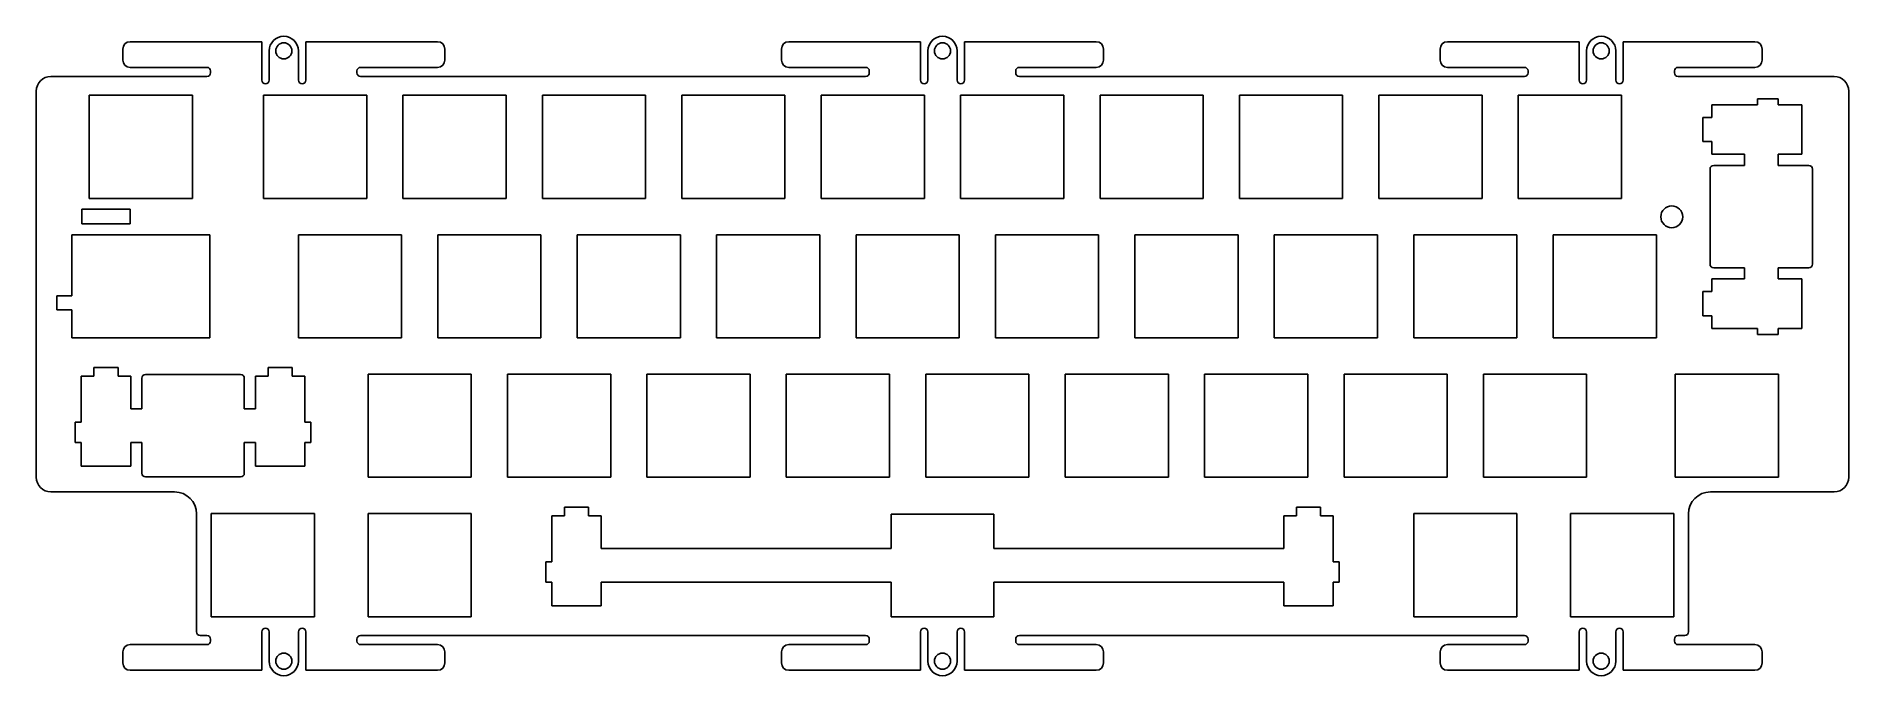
# Model space of a CAD drawing. Header units: millimetres. Extents: x -125 to 123, y 139 to 227.
import ezdxf

# ---------------------------------------------------------------- set-up
doc = ezdxf.new("R2010")
doc.units = ezdxf.units.MM
for name, color, linetype in [('Shape10719', 7, 'CONTINUOUS'), ('Shape12752', 7, 'CONTINUOUS'), ('Shape5613', 7, 'CONTINUOUS'), ('Shape5614', 7, 'CONTINUOUS'), ('Shape5615', 7, 'CONTINUOUS'), ('Shape5616', 7, 'CONTINUOUS'), ('Shape5617', 7, 'CONTINUOUS'), ('Shape5618', 7, 'CONTINUOUS'), ('Shape5619', 7, 'CONTINUOUS'), ('Shape5620', 7, 'CONTINUOUS'), ('Shape5621', 7, 'CONTINUOUS'), ('Shape5622', 7, 'CONTINUOUS'), ('Shape5623', 7, 'CONTINUOUS'), ('Shape5624', 7, 'CONTINUOUS'), ('Shape5625', 7, 'CONTINUOUS'), ('Shape5626', 7, 'CONTINUOUS'), ('Shape5627', 7, 'CONTINUOUS'), ('Shape5628', 7, 'CONTINUOUS'), ('Shape5629', 7, 'CONTINUOUS'), ('Shape5630', 7, 'CONTINUOUS'), ('Shape5631', 7, 'CONTINUOUS'), ('Shape5632', 7, 'CONTINUOUS'), ('Shape5633', 7, 'CONTINUOUS'), ('Shape5634', 7, 'CONTINUOUS'), ('Shape5635', 7, 'CONTINUOUS'), ('Shape5636', 7, 'CONTINUOUS'), ('Shape5637', 7, 'CONTINUOUS'), ('Shape5638', 7, 'CONTINUOUS'), ('Shape5639', 7, 'CONTINUOUS'), ('Shape5640', 7, 'CONTINUOUS'), ('Shape5641', 7, 'CONTINUOUS'), ('Shape5642', 7, 'CONTINUOUS'), ('Shape5643', 7, 'CONTINUOUS'), ('Shape5644', 7, 'CONTINUOUS'), ('Shape5645', 7, 'CONTINUOUS'), ('Shape5646', 7, 'CONTINUOUS'), ('Shape5647', 7, 'CONTINUOUS'), ('Shape5648', 7, 'CONTINUOUS'), ('Shape5649', 7, 'CONTINUOUS'), ('Shape5650', 7, 'CONTINUOUS'), ('Shape5651', 7, 'CONTINUOUS'), ('Shape5652', 7, 'CONTINUOUS'), ('Shape5653', 7, 'CONTINUOUS'), ('Shape5654', 7, 'CONTINUOUS'), ('Shape5655', 7, 'CONTINUOUS'), ('Shape5656', 7, 'CONTINUOUS'), ('Shape5657', 7, 'CONTINUOUS'), ('Shape5658', 7, 'CONTINUOUS'), ('Shape5659', 7, 'CONTINUOUS'), ('Shape5660', 7, 'CONTINUOUS'), ('Shape5661', 7, 'CONTINUOUS'), ('Shape5662', 7, 'CONTINUOUS'), ('Shape5663', 7, 'CONTINUOUS'), ('Shape5664', 7, 'CONTINUOUS'), ('Shape5665', 7, 'CONTINUOUS'), ('Shape5666', 7, 'CONTINUOUS'), ('Shape5667', 7, 'CONTINUOUS'), ('Shape5668', 7, 'CONTINUOUS'), ('Shape5669', 7, 'CONTINUOUS'), ('Shape5670', 7, 'CONTINUOUS'), ('Shape5671', 7, 'CONTINUOUS'), ('Shape5672', 7, 'CONTINUOUS'), ('Shape5673', 7, 'CONTINUOUS'), ('Shape5674', 7, 'CONTINUOUS'), ('Shape5675', 7, 'CONTINUOUS'), ('Shape5676', 7, 'CONTINUOUS'), ('Shape5677', 7, 'CONTINUOUS'), ('Shape5678', 7, 'CONTINUOUS'), ('Shape5679', 7, 'CONTINUOUS'), ('Shape5680', 7, 'CONTINUOUS'), ('Shape5681', 7, 'CONTINUOUS'), ('Shape5682', 7, 'CONTINUOUS'), ('Shape5683', 7, 'CONTINUOUS'), ('Shape5684', 7, 'CONTINUOUS'), ('Shape5685', 7, 'CONTINUOUS'), ('Shape5686', 7, 'CONTINUOUS'), ('Shape5687', 7, 'CONTINUOUS'), ('Shape5688', 7, 'CONTINUOUS'), ('Shape5689', 7, 'CONTINUOUS'), ('Shape5690', 7, 'CONTINUOUS'), ('Shape5691', 7, 'CONTINUOUS'), ('Shape5692', 7, 'CONTINUOUS'), ('Shape5693', 7, 'CONTINUOUS'), ('Shape5694', 7, 'CONTINUOUS'), ('Shape5695', 7, 'CONTINUOUS'), ('Shape5696', 7, 'CONTINUOUS'), ('Shape5697', 7, 'CONTINUOUS'), ('Shape5698', 7, 'CONTINUOUS'), ('Shape5699', 7, 'CONTINUOUS'), ('Shape5700', 7, 'CONTINUOUS'), ('Shape5701', 7, 'CONTINUOUS'), ('Shape5702', 7, 'CONTINUOUS'), ('Shape5703', 7, 'CONTINUOUS'), ('Shape5704', 7, 'CONTINUOUS'), ('Shape5705', 7, 'CONTINUOUS'), ('Shape5706', 7, 'CONTINUOUS'), ('Shape5707', 7, 'CONTINUOUS'), ('Shape5708', 7, 'CONTINUOUS'), ('Shape5709', 7, 'CONTINUOUS'), ('Shape5710', 7, 'CONTINUOUS'), ('Shape5711', 7, 'CONTINUOUS'), ('Shape5712', 7, 'CONTINUOUS'), ('Shape5713', 7, 'CONTINUOUS'), ('Shape5714', 7, 'CONTINUOUS'), ('Shape5715', 7, 'CONTINUOUS'), ('Shape5716', 7, 'CONTINUOUS'), ('Shape5717', 7, 'CONTINUOUS'), ('Shape5718', 7, 'CONTINUOUS'), ('Shape5719', 7, 'CONTINUOUS'), ('Shape5720', 7, 'CONTINUOUS'), ('Shape5721', 7, 'CONTINUOUS'), ('Shape5722', 7, 'CONTINUOUS'), ('Shape5723', 7, 'CONTINUOUS'), ('Shape5724', 7, 'CONTINUOUS'), ('Shape5725', 7, 'CONTINUOUS'), ('Shape5726', 7, 'CONTINUOUS'), ('Shape5727', 7, 'CONTINUOUS'), ('Shape5728', 7, 'CONTINUOUS'), ('Shape5729', 7, 'CONTINUOUS'), ('Shape5730', 7, 'CONTINUOUS'), ('Shape5731', 7, 'CONTINUOUS'), ('Shape5732', 7, 'CONTINUOUS'), ('Shape5733', 7, 'CONTINUOUS'), ('Shape5734', 7, 'CONTINUOUS'), ('Shape5735', 7, 'CONTINUOUS'), ('Shape5736', 7, 'CONTINUOUS'), ('Shape5737', 7, 'CONTINUOUS'), ('Shape5738', 7, 'CONTINUOUS'), ('Shape5739', 7, 'CONTINUOUS'), ('Shape5740', 7, 'CONTINUOUS'), ('Shape5741', 7, 'CONTINUOUS'), ('Shape5742', 7, 'CONTINUOUS'), ('Shape5743', 7, 'CONTINUOUS'), ('Shape5744', 7, 'CONTINUOUS'), ('Shape5745', 7, 'CONTINUOUS'), ('Shape5746', 7, 'CONTINUOUS'), ('Shape5747', 7, 'CONTINUOUS'), ('Shape5748', 7, 'CONTINUOUS'), ('Shape5749', 7, 'CONTINUOUS'), ('Shape5750', 7, 'CONTINUOUS'), ('Shape5751', 7, 'CONTINUOUS'), ('Shape5752', 7, 'CONTINUOUS'), ('Shape5753', 7, 'CONTINUOUS'), ('Shape5754', 7, 'CONTINUOUS'), ('Shape5755', 7, 'CONTINUOUS'), ('Shape5756', 7, 'CONTINUOUS'), ('Shape5757', 7, 'CONTINUOUS'), ('Shape5758', 7, 'CONTINUOUS'), ('Shape5759', 7, 'CONTINUOUS'), ('Shape5760', 7, 'CONTINUOUS'), ('Shape5761', 7, 'CONTINUOUS'), ('Shape5762', 7, 'CONTINUOUS'), ('Shape5763', 7, 'CONTINUOUS'), ('Shape5764', 7, 'CONTINUOUS'), ('Shape5765', 7, 'CONTINUOUS'), ('Shape5766', 7, 'CONTINUOUS'), ('Shape5767', 7, 'CONTINUOUS'), ('Shape5768', 7, 'CONTINUOUS'), ('Shape5769', 7, 'CONTINUOUS'), ('Shape5770', 7, 'CONTINUOUS'), ('Shape5771', 7, 'CONTINUOUS'), ('Shape5772', 7, 'CONTINUOUS'), ('Shape5773', 7, 'CONTINUOUS'), ('Shape5774', 7, 'CONTINUOUS'), ('Shape5775', 7, 'CONTINUOUS'), ('Shape5776', 7, 'CONTINUOUS'), ('Shape5777', 7, 'CONTINUOUS'), ('Shape5778', 7, 'CONTINUOUS'), ('Shape5779', 7, 'CONTINUOUS'), ('Shape5780', 7, 'CONTINUOUS'), ('Shape5781', 7, 'CONTINUOUS'), ('Shape5782', 7, 'CONTINUOUS'), ('Shape5783', 7, 'CONTINUOUS'), ('Shape5784', 7, 'CONTINUOUS'), ('Shape5785', 7, 'CONTINUOUS'), ('Shape5786', 7, 'CONTINUOUS'), ('Shape5787', 7, 'CONTINUOUS'), ('Shape5788', 7, 'CONTINUOUS'), ('Shape5789', 7, 'CONTINUOUS'), ('Shape5790', 7, 'CONTINUOUS'), ('Shape6033', 7, 'CONTINUOUS'), ('Shape6034', 7, 'CONTINUOUS'), ('Shape6035', 7, 'CONTINUOUS'), ('Shape6036', 7, 'CONTINUOUS'), ('Shape6037', 7, 'CONTINUOUS'), ('Shape6038', 7, 'CONTINUOUS'), ('Shape6039', 7, 'CONTINUOUS'), ('Shape6040', 7, 'CONTINUOUS'), ('Shape6041', 7, 'CONTINUOUS'), ('Shape6042', 7, 'CONTINUOUS'), ('Shape6043', 7, 'CONTINUOUS'), ('Shape6044', 7, 'CONTINUOUS'), ('Shape6045', 7, 'CONTINUOUS'), ('Shape6046', 7, 'CONTINUOUS'), ('Shape6047', 7, 'CONTINUOUS'), ('Shape6048', 7, 'CONTINUOUS'), ('Shape6049', 7, 'CONTINUOUS'), ('Shape6050', 7, 'CONTINUOUS'), ('Shape6051', 7, 'CONTINUOUS'), ('Shape6052', 7, 'CONTINUOUS'), ('Shape6053', 7, 'CONTINUOUS'), ('Shape6054', 7, 'CONTINUOUS'), ('Shape6055', 7, 'CONTINUOUS'), ('Shape6056', 7, 'CONTINUOUS'), ('Shape6057', 7, 'CONTINUOUS'), ('Shape6058', 7, 'CONTINUOUS'), ('Shape6059', 7, 'CONTINUOUS'), ('Shape6060', 7, 'CONTINUOUS'), ('Shape6061', 7, 'CONTINUOUS'), ('Shape6062', 7, 'CONTINUOUS'), ('Shape6063', 7, 'CONTINUOUS'), ('Shape6064', 7, 'CONTINUOUS'), ('Shape6065', 7, 'CONTINUOUS'), ('Shape6066', 7, 'CONTINUOUS'), ('Shape6067', 7, 'CONTINUOUS'), ('Shape6068', 7, 'CONTINUOUS'), ('Shape6069', 7, 'CONTINUOUS'), ('Shape6070', 7, 'CONTINUOUS'), ('Shape6071', 7, 'CONTINUOUS'), ('Shape6072', 7, 'CONTINUOUS'), ('Shape6073', 7, 'CONTINUOUS'), ('Shape6074', 7, 'CONTINUOUS'), ('Shape6075', 7, 'CONTINUOUS'), ('Shape6076', 7, 'CONTINUOUS'), ('Shape6077', 7, 'CONTINUOUS'), ('Shape6078', 7, 'CONTINUOUS'), ('Shape6079', 7, 'CONTINUOUS'), ('Shape6080', 7, 'CONTINUOUS'), ('Shape6081', 7, 'CONTINUOUS'), ('Shape6082', 7, 'CONTINUOUS'), ('Shape6083', 7, 'CONTINUOUS'), ('Shape6084', 7, 'CONTINUOUS'), ('Shape6085', 7, 'CONTINUOUS'), ('Shape6086', 7, 'CONTINUOUS'), ('Shape6087', 7, 'CONTINUOUS'), ('Shape6088', 7, 'CONTINUOUS'), ('Shape6089', 7, 'CONTINUOUS'), ('Shape6090', 7, 'CONTINUOUS'), ('Shape6091', 7, 'CONTINUOUS'), ('Shape6092', 7, 'CONTINUOUS'), ('Shape6093', 7, 'CONTINUOUS'), ('Shape6094', 7, 'CONTINUOUS'), ('Shape6095', 7, 'CONTINUOUS'), ('Shape6096', 7, 'CONTINUOUS'), ('Shape6097', 7, 'CONTINUOUS'), ('Shape6098', 7, 'CONTINUOUS'), ('Shape6099', 7, 'CONTINUOUS'), ('Shape6100', 7, 'CONTINUOUS'), ('Shape6101', 7, 'CONTINUOUS'), ('Shape6102', 7, 'CONTINUOUS'), ('Shape6103', 7, 'CONTINUOUS'), ('Shape6104', 7, 'CONTINUOUS'), ('Shape6105', 7, 'CONTINUOUS'), ('Shape6106', 7, 'CONTINUOUS'), ('Shape6107', 7, 'CONTINUOUS'), ('Shape6108', 7, 'CONTINUOUS'), ('Shape6109', 7, 'CONTINUOUS'), ('Shape6110', 7, 'CONTINUOUS'), ('Shape6111', 7, 'CONTINUOUS'), ('Shape6112', 7, 'CONTINUOUS'), ('Shape6113', 7, 'CONTINUOUS'), ('Shape6114', 7, 'CONTINUOUS'), ('Shape6115', 7, 'CONTINUOUS'), ('Shape6116', 7, 'CONTINUOUS'), ('Shape6117', 7, 'CONTINUOUS'), ('Shape6118', 7, 'CONTINUOUS'), ('Shape6119', 7, 'CONTINUOUS'), ('Shape6120', 7, 'CONTINUOUS'), ('Shape6121', 7, 'CONTINUOUS'), ('Shape6122', 7, 'CONTINUOUS'), ('Shape6123', 7, 'CONTINUOUS'), ('Shape6124', 7, 'CONTINUOUS'), ('Shape6125', 7, 'CONTINUOUS'), ('Shape6126', 7, 'CONTINUOUS'), ('Shape6127', 7, 'CONTINUOUS'), ('Shape6128', 7, 'CONTINUOUS'), ('Shape6129', 7, 'CONTINUOUS'), ('Shape6130', 7, 'CONTINUOUS'), ('Shape6131', 7, 'CONTINUOUS'), ('Shape6132', 7, 'CONTINUOUS'), ('Shape6133', 7, 'CONTINUOUS'), ('Shape6134', 7, 'CONTINUOUS'), ('Shape6135', 7, 'CONTINUOUS'), ('Shape6136', 7, 'CONTINUOUS'), ('Shape6137', 7, 'CONTINUOUS'), ('Shape6138', 7, 'CONTINUOUS'), ('Shape6139', 7, 'CONTINUOUS'), ('Shape6140', 7, 'CONTINUOUS'), ('Shape6141', 7, 'CONTINUOUS'), ('Shape6142', 7, 'CONTINUOUS'), ('Shape6143', 7, 'CONTINUOUS'), ('Shape6144', 7, 'CONTINUOUS'), ('Shape6145', 7, 'CONTINUOUS'), ('Shape6146', 7, 'CONTINUOUS'), ('Shape6147', 7, 'CONTINUOUS'), ('Shape6148', 7, 'CONTINUOUS'), ('Shape6149', 7, 'CONTINUOUS'), ('Shape6150', 7, 'CONTINUOUS'), ('Shape6151', 7, 'CONTINUOUS'), ('Shape6152', 7, 'CONTINUOUS'), ('Shape6153', 7, 'CONTINUOUS'), ('Shape6154', 7, 'CONTINUOUS'), ('Shape6155', 7, 'CONTINUOUS'), ('Shape6156', 7, 'CONTINUOUS'), ('Shape6157', 7, 'CONTINUOUS'), ('Shape6158', 7, 'CONTINUOUS'), ('Shape6159', 7, 'CONTINUOUS'), ('Shape6160', 7, 'CONTINUOUS'), ('Shape6161', 7, 'CONTINUOUS'), ('Shape6162', 7, 'CONTINUOUS'), ('Shape6163', 7, 'CONTINUOUS'), ('Shape6164', 7, 'CONTINUOUS'), ('Shape6165', 7, 'CONTINUOUS'), ('Shape6166', 7, 'CONTINUOUS'), ('Shape6167', 7, 'CONTINUOUS'), ('Shape6168', 7, 'CONTINUOUS'), ('Shape6169', 7, 'CONTINUOUS'), ('Shape6170', 7, 'CONTINUOUS'), ('Shape6171', 7, 'CONTINUOUS'), ('Shape6172', 7, 'CONTINUOUS'), ('Shape6173', 7, 'CONTINUOUS'), ('Shape6174', 7, 'CONTINUOUS'), ('Shape6175', 7, 'CONTINUOUS'), ('Shape6176', 7, 'CONTINUOUS'), ('Shape6177', 7, 'CONTINUOUS'), ('Shape6178', 7, 'CONTINUOUS'), ('Shape6179', 7, 'CONTINUOUS'), ('Shape6180', 7, 'CONTINUOUS'), ('Shape6181', 7, 'CONTINUOUS'), ('Shape6182', 7, 'CONTINUOUS'), ('Shape6183', 7, 'CONTINUOUS'), ('Shape6184', 7, 'CONTINUOUS'), ('Shape6185', 7, 'CONTINUOUS'), ('Shape6186', 7, 'CONTINUOUS'), ('Shape6187', 7, 'CONTINUOUS'), ('Shape6188', 7, 'CONTINUOUS'), ('Shape6189', 7, 'CONTINUOUS'), ('Shape6190', 7, 'CONTINUOUS'), ('Shape6191', 7, 'CONTINUOUS'), ('Shape6192', 7, 'CONTINUOUS'), ('Shape6193', 7, 'CONTINUOUS'), ('Shape6194', 7, 'CONTINUOUS'), ('Shape6195', 7, 'CONTINUOUS'), ('Shape6196', 7, 'CONTINUOUS'), ('Shape6197', 7, 'CONTINUOUS'), ('Shape6198', 7, 'CONTINUOUS'), ('Shape6199', 7, 'CONTINUOUS'), ('Shape6200', 7, 'CONTINUOUS'), ('Shape6201', 7, 'CONTINUOUS'), ('Shape6202', 7, 'CONTINUOUS'), ('Shape6203', 7, 'CONTINUOUS'), ('Shape6204', 7, 'CONTINUOUS'), ('Shape6205', 7, 'CONTINUOUS'), ('Shape6206', 7, 'CONTINUOUS'), ('Shape6207', 7, 'CONTINUOUS'), ('Shape6208', 7, 'CONTINUOUS'), ('Shape6209', 7, 'CONTINUOUS'), ('Shape6210', 7, 'CONTINUOUS'), ('Shape6211', 7, 'CONTINUOUS'), ('Shape6212', 7, 'CONTINUOUS'), ('Shape6213', 7, 'CONTINUOUS'), ('Shape6214', 7, 'CONTINUOUS'), ('Shape6215', 7, 'CONTINUOUS'), ('Shape6216', 7, 'CONTINUOUS'), ('Shape6217', 7, 'CONTINUOUS'), ('Shape6218', 7, 'CONTINUOUS'), ('Shape6219', 7, 'CONTINUOUS'), ('Shape6220', 7, 'CONTINUOUS'), ('Shape6221', 7, 'CONTINUOUS'), ('Shape6222', 7, 'CONTINUOUS'), ('Shape6223', 7, 'CONTINUOUS'), ('Shape6224', 7, 'CONTINUOUS'), ('Shape6225', 7, 'CONTINUOUS'), ('Shape6226', 7, 'CONTINUOUS'), ('Shape6227', 7, 'CONTINUOUS'), ('Shape6228', 7, 'CONTINUOUS'), ('Shape6229', 7, 'CONTINUOUS'), ('Shape6230', 7, 'CONTINUOUS'), ('Shape6231', 7, 'CONTINUOUS'), ('Shape6232', 7, 'CONTINUOUS'), ('Shape6233', 7, 'CONTINUOUS'), ('Shape6234', 7, 'CONTINUOUS'), ('Shape6235', 7, 'CONTINUOUS'), ('Shape6236', 7, 'CONTINUOUS'), ('Shape6237', 7, 'CONTINUOUS'), ('Shape6238', 7, 'CONTINUOUS'), ('Shape6239', 7, 'CONTINUOUS'), ('Shape6240', 7, 'CONTINUOUS'), ('Shape6241', 7, 'CONTINUOUS'), ('Shape6242', 7, 'CONTINUOUS'), ('Shape6243', 7, 'CONTINUOUS'), ('Shape6244', 7, 'CONTINUOUS'), ('Shape6245', 7, 'CONTINUOUS'), ('Shape6246', 7, 'CONTINUOUS'), ('Shape6247', 7, 'CONTINUOUS'), ('Shape6248', 7, 'CONTINUOUS'), ('Shape6249', 7, 'CONTINUOUS'), ('Shape6250', 7, 'CONTINUOUS'), ('Shape6251', 7, 'CONTINUOUS'), ('Shape6252', 7, 'CONTINUOUS'), ('Shape6253', 7, 'CONTINUOUS'), ('Shape6254', 7, 'CONTINUOUS'), ('Shape6255', 7, 'CONTINUOUS'), ('Shape6256', 7, 'CONTINUOUS'), ('Shape6257', 7, 'CONTINUOUS'), ('Shape6258', 7, 'CONTINUOUS'), ('Shape6259', 7, 'CONTINUOUS'), ('Shape6260', 7, 'CONTINUOUS'), ('Shape6261', 7, 'CONTINUOUS'), ('Shape6262', 7, 'CONTINUOUS'), ('Shape6263', 7, 'CONTINUOUS'), ('Shape6264', 7, 'CONTINUOUS'), ('Shape6265', 7, 'CONTINUOUS'), ('Shape6266', 7, 'CONTINUOUS'), ('Shape6267', 7, 'CONTINUOUS'), ('Shape6268', 7, 'CONTINUOUS'), ('Shape6269', 7, 'CONTINUOUS'), ('Shape6270', 7, 'CONTINUOUS'), ('Shape6271', 7, 'CONTINUOUS'), ('Shape6272', 7, 'CONTINUOUS'), ('Shape6273', 7, 'CONTINUOUS'), ('Shape6274', 7, 'CONTINUOUS'), ('Shape6275', 7, 'CONTINUOUS'), ('Shape6276', 7, 'CONTINUOUS'), ('Shape6277', 7, 'CONTINUOUS'), ('Shape6278', 7, 'CONTINUOUS'), ('Shape6279', 7, 'CONTINUOUS'), ('Shape6280', 7, 'CONTINUOUS'), ('Shape6281', 7, 'CONTINUOUS'), ('Shape6282', 7, 'CONTINUOUS'), ('Shape6283', 7, 'CONTINUOUS'), ('Shape6284', 7, 'CONTINUOUS'), ('Shape6285', 7, 'CONTINUOUS'), ('Shape6286', 7, 'CONTINUOUS'), ('Shape6287', 7, 'CONTINUOUS'), ('Shape6288', 7, 'CONTINUOUS')]:
    doc.layers.add(name, color=color, linetype=linetype)

msp = doc.modelspace()

# ---------------------------------------------------------------- linework, layer by layer
at = {"layer": 'Shape10719'}
msp.add_line((110.378, 218.143), (113.178, 218.143), dxfattribs=at)
at = {"layer": 'Shape12752'}
msp.add_circle((98.6534, 202.017), 1.5, dxfattribs=at)
at = {"layer": 'Shape5613'}
msp.add_circle((89.009, 224.692), 1.1, dxfattribs=at)
at = {"layer": 'Shape5614'}
msp.add_circle((-0.99101, 224.692), 1.1, dxfattribs=at)
at = {"layer": 'Shape5615'}
msp.add_circle((-90.991, 224.692), 1.1, dxfattribs=at)
at = {"layer": 'Shape5616'}
msp.add_circle((89.009, 141.294), 1.1, dxfattribs=at)
at = {"layer": 'Shape5617'}
msp.add_circle((-0.99101, 141.294), 1.1, dxfattribs=at)
at = {"layer": 'Shape5618'}
msp.add_circle((-90.991, 141.294), 1.1, dxfattribs=at)
at = {"layer": 'Shape5619'}
msp.add_line((100.428, 144.793), (99.509, 144.793), dxfattribs=at)
at = {"layer": 'Shape5620'}
msp.add_arc((99.509, 144.293), 0.5, 90, 180, dxfattribs=at)
at = {"layer": 'Shape5621'}
msp.add_line((99.009, 144.293), (99.009, 144.044), dxfattribs=at)
at = {"layer": 'Shape5622'}
msp.add_arc((99.509, 144.044), 0.5, 180, -90, dxfattribs=at)
at = {"layer": 'Shape5623'}
msp.add_line((99.509, 143.544), (110.009, 143.544), dxfattribs=at)
at = {"layer": 'Shape5624'}
msp.add_arc((110.009, 142.544), 1, 0, 90, dxfattribs=at)
at = {"layer": 'Shape5625'}
msp.add_line((111.009, 142.544), (111.009, 141.044), dxfattribs=at)
at = {"layer": 'Shape5626'}
msp.add_arc((110.009, 141.044), 1, -90, 0, dxfattribs=at)
at = {"layer": 'Shape5627'}
msp.add_line((110.009, 140.044), (92.009, 140.044), dxfattribs=at)
at = {"layer": 'Shape5628'}
msp.add_line((92.009, 140.044), (92.009, 145.294), dxfattribs=at)
at = {"layer": 'Shape5629'}
msp.add_arc((91.509, 145.294), 0.5, 0, 180, dxfattribs=at)
at = {"layer": 'Shape5630'}
msp.add_line((91.009, 145.294), (91.009, 141.294), dxfattribs=at)
at = {"layer": 'Shape5631'}
msp.add_arc((89.009, 141.294), 2, 180, 0, dxfattribs=at)
at = {"layer": 'Shape5632'}
msp.add_line((87.009, 141.294), (87.009, 145.294), dxfattribs=at)
at = {"layer": 'Shape5633'}
msp.add_arc((86.509, 145.294), 0.5, 0, 180, dxfattribs=at)
at = {"layer": 'Shape5634'}
msp.add_line((86.009, 145.294), (86.009, 140.044), dxfattribs=at)
at = {"layer": 'Shape5635'}
msp.add_line((86.009, 140.044), (68.009, 140.044), dxfattribs=at)
at = {"layer": 'Shape5636'}
msp.add_arc((68.009, 141.044), 1, 180, -90, dxfattribs=at)
at = {"layer": 'Shape5637'}
msp.add_line((67.009, 141.044), (67.009, 142.544), dxfattribs=at)
at = {"layer": 'Shape5638'}
msp.add_arc((68.009, 142.544), 1, 90, 180, dxfattribs=at)
at = {"layer": 'Shape5639'}
msp.add_line((68.009, 143.544), (78.509, 143.544), dxfattribs=at)
at = {"layer": 'Shape5640'}
msp.add_arc((78.509, 144.044), 0.5, -90, 0, dxfattribs=at)
at = {"layer": 'Shape5641'}
msp.add_line((79.009, 144.044), (79.009, 144.293), dxfattribs=at)
at = {"layer": 'Shape5642'}
msp.add_arc((78.509, 144.293), 0.5, 0, 90, dxfattribs=at)
at = {"layer": 'Shape5643'}
msp.add_line((78.509, 144.793), (9.50899, 144.793), dxfattribs=at)
at = {"layer": 'Shape5644'}
msp.add_arc((9.50899, 144.293), 0.5, 90, 180, dxfattribs=at)
at = {"layer": 'Shape5645'}
msp.add_line((9.00899, 144.293), (9.00899, 144.044), dxfattribs=at)
at = {"layer": 'Shape5646'}
msp.add_arc((9.50899, 144.044), 0.5, 180, -90, dxfattribs=at)
at = {"layer": 'Shape5647'}
msp.add_line((9.50899, 143.544), (20.009, 143.544), dxfattribs=at)
at = {"layer": 'Shape5648'}
msp.add_arc((20.009, 142.544), 1, 0, 90, dxfattribs=at)
at = {"layer": 'Shape5649'}
msp.add_line((21.009, 142.544), (21.009, 141.044), dxfattribs=at)
at = {"layer": 'Shape5650'}
msp.add_arc((20.009, 141.044), 1, -90, 0, dxfattribs=at)
at = {"layer": 'Shape5651'}
msp.add_line((20.009, 140.044), (2.00899, 140.044), dxfattribs=at)
at = {"layer": 'Shape5652'}
msp.add_line((2.00899, 140.044), (2.00899, 145.294), dxfattribs=at)
at = {"layer": 'Shape5653'}
msp.add_arc((1.50899, 145.294), 0.5, 0, 180, dxfattribs=at)
at = {"layer": 'Shape5654'}
msp.add_line((1.00899, 145.294), (1.00899, 141.294), dxfattribs=at)
at = {"layer": 'Shape5655'}
msp.add_arc((-0.99101, 141.294), 2, 180, 0, dxfattribs=at)
at = {"layer": 'Shape5656'}
msp.add_line((-2.99101, 141.294), (-2.99101, 145.294), dxfattribs=at)
at = {"layer": 'Shape5657'}
msp.add_arc((-3.49101, 145.294), 0.5, 0, 180, dxfattribs=at)
at = {"layer": 'Shape5658'}
msp.add_line((-3.99101, 145.294), (-3.99101, 140.044), dxfattribs=at)
at = {"layer": 'Shape5659'}
msp.add_line((-3.99101, 140.044), (-21.991, 140.044), dxfattribs=at)
at = {"layer": 'Shape5660'}
msp.add_arc((-21.991, 141.044), 1, 180, -90, dxfattribs=at)
at = {"layer": 'Shape5661'}
msp.add_line((-22.991, 141.044), (-22.991, 142.544), dxfattribs=at)
at = {"layer": 'Shape5662'}
msp.add_arc((-21.991, 142.544), 1, 90, 180, dxfattribs=at)
at = {"layer": 'Shape5663'}
msp.add_line((-21.991, 143.544), (-11.491, 143.544), dxfattribs=at)
at = {"layer": 'Shape5664'}
msp.add_arc((-11.491, 144.044), 0.5, -90, 0, dxfattribs=at)
at = {"layer": 'Shape5665'}
msp.add_line((-10.991, 144.044), (-10.991, 144.293), dxfattribs=at)
at = {"layer": 'Shape5666'}
msp.add_arc((-11.491, 144.293), 0.5, 0, 90, dxfattribs=at)
at = {"layer": 'Shape5667'}
msp.add_line((-11.491, 144.793), (-80.491, 144.793), dxfattribs=at)
at = {"layer": 'Shape5668'}
msp.add_arc((-80.491, 144.293), 0.5, 90, 180, dxfattribs=at)
at = {"layer": 'Shape5669'}
msp.add_line((-80.991, 144.293), (-80.991, 144.044), dxfattribs=at)
at = {"layer": 'Shape5670'}
msp.add_arc((-80.491, 144.044), 0.5, 180, -90, dxfattribs=at)
at = {"layer": 'Shape5671'}
msp.add_line((-80.491, 143.544), (-69.991, 143.544), dxfattribs=at)
at = {"layer": 'Shape5672'}
msp.add_arc((-69.991, 142.544), 1, 0, 90, dxfattribs=at)
at = {"layer": 'Shape5673'}
msp.add_line((-68.991, 142.544), (-68.991, 141.044), dxfattribs=at)
at = {"layer": 'Shape5674'}
msp.add_arc((-69.991, 141.044), 1, -90, 0, dxfattribs=at)
at = {"layer": 'Shape5675'}
msp.add_line((-69.991, 140.044), (-87.991, 140.044), dxfattribs=at)
at = {"layer": 'Shape5676'}
msp.add_line((-87.991, 140.044), (-87.991, 145.294), dxfattribs=at)
at = {"layer": 'Shape5677'}
msp.add_arc((-88.491, 145.294), 0.5, 0, 180, dxfattribs=at)
at = {"layer": 'Shape5678'}
msp.add_line((-88.991, 145.294), (-88.991, 141.294), dxfattribs=at)
at = {"layer": 'Shape5679'}
msp.add_arc((-90.991, 141.294), 2, 180, 0, dxfattribs=at)
at = {"layer": 'Shape5680'}
msp.add_line((-92.991, 141.294), (-92.991, 145.294), dxfattribs=at)
at = {"layer": 'Shape5681'}
msp.add_arc((-93.491, 145.294), 0.5, 0, 180, dxfattribs=at)
at = {"layer": 'Shape5682'}
msp.add_line((-93.991, 145.294), (-93.991, 140.044), dxfattribs=at)
at = {"layer": 'Shape5683'}
msp.add_line((-93.991, 140.044), (-111.991, 140.044), dxfattribs=at)
at = {"layer": 'Shape5684'}
msp.add_arc((-111.991, 141.044), 1, 180, -90, dxfattribs=at)
at = {"layer": 'Shape5685'}
msp.add_line((-112.991, 141.044), (-112.991, 142.544), dxfattribs=at)
at = {"layer": 'Shape5686'}
msp.add_arc((-111.991, 142.544), 1, 90, 180, dxfattribs=at)
at = {"layer": 'Shape5687'}
msp.add_line((-111.991, 143.544), (-101.491, 143.544), dxfattribs=at)
at = {"layer": 'Shape5688'}
msp.add_arc((-101.491, 144.044), 0.5, -90, 0, dxfattribs=at)
at = {"layer": 'Shape5689'}
msp.add_line((-100.991, 144.044), (-100.991, 144.293), dxfattribs=at)
at = {"layer": 'Shape5690'}
msp.add_arc((-101.491, 144.293), 0.5, 0, 90, dxfattribs=at)
at = {"layer": 'Shape5691'}
msp.add_line((-101.491, 144.793), (-102.41, 144.793), dxfattribs=at)
at = {"layer": 'Shape5692'}
msp.add_arc((-102.41, 145.293), 0.5, 180, -90, dxfattribs=at)
at = {"layer": 'Shape5693'}
msp.add_line((-102.91, 145.293), (-102.91, 161.418), dxfattribs=at)
at = {"layer": 'Shape5694'}
msp.add_arc((-105.91, 161.418), 3, 0, 90, dxfattribs=at)
at = {"layer": 'Shape5695'}
msp.add_line((-105.91, 164.418), (-122.816, 164.418), dxfattribs=at)
at = {"layer": 'Shape5696'}
msp.add_arc((-122.816, 166.418), 2, 180, -90, dxfattribs=at)
at = {"layer": 'Shape5697'}
msp.add_line((-124.816, 166.418), (-124.816, 219.193), dxfattribs=at)
at = {"layer": 'Shape5698'}
msp.add_arc((-122.816, 219.193), 2, 90, 180, dxfattribs=at)
at = {"layer": 'Shape5699'}
msp.add_line((-122.816, 221.193), (-101.491, 221.193), dxfattribs=at)
at = {"layer": 'Shape5700'}
msp.add_arc((-101.491, 221.693), 0.5, -90, 0, dxfattribs=at)
at = {"layer": 'Shape5701'}
msp.add_line((-100.991, 221.693), (-100.991, 221.942), dxfattribs=at)
at = {"layer": 'Shape5702'}
msp.add_arc((-101.491, 221.942), 0.5, 0, 90, dxfattribs=at)
at = {"layer": 'Shape5703'}
msp.add_line((-101.491, 222.442), (-111.991, 222.442), dxfattribs=at)
at = {"layer": 'Shape5704'}
msp.add_arc((-111.991, 223.442), 1, 180, -90, dxfattribs=at)
at = {"layer": 'Shape5705'}
msp.add_line((-112.991, 223.442), (-112.991, 224.942), dxfattribs=at)
at = {"layer": 'Shape5706'}
msp.add_arc((-111.991, 224.942), 1, 90, 180, dxfattribs=at)
at = {"layer": 'Shape5707'}
msp.add_line((-111.991, 225.942), (-93.991, 225.942), dxfattribs=at)
at = {"layer": 'Shape5708'}
msp.add_line((-93.991, 225.942), (-93.991, 220.692), dxfattribs=at)
at = {"layer": 'Shape5709'}
msp.add_arc((-93.491, 220.692), 0.5, 180, 0, dxfattribs=at)
at = {"layer": 'Shape5710'}
msp.add_line((-92.991, 220.692), (-92.991, 224.692), dxfattribs=at)
at = {"layer": 'Shape5711'}
msp.add_arc((-90.991, 224.692), 2, 0, 180, dxfattribs=at)
at = {"layer": 'Shape5712'}
msp.add_line((-88.991, 224.692), (-88.991, 220.692), dxfattribs=at)
at = {"layer": 'Shape5713'}
msp.add_arc((-88.491, 220.692), 0.5, 180, 0, dxfattribs=at)
at = {"layer": 'Shape5714'}
msp.add_line((-87.991, 220.692), (-87.991, 225.942), dxfattribs=at)
at = {"layer": 'Shape5715'}
msp.add_line((-87.991, 225.942), (-69.991, 225.942), dxfattribs=at)
at = {"layer": 'Shape5716'}
msp.add_arc((-69.991, 224.942), 1, 0, 90, dxfattribs=at)
at = {"layer": 'Shape5717'}
msp.add_line((-68.991, 224.942), (-68.991, 223.442), dxfattribs=at)
at = {"layer": 'Shape5718'}
msp.add_arc((-69.991, 223.442), 1, -90, 0, dxfattribs=at)
at = {"layer": 'Shape5719'}
msp.add_line((-69.991, 222.442), (-80.491, 222.442), dxfattribs=at)
at = {"layer": 'Shape5720'}
msp.add_arc((-80.491, 221.942), 0.5, 90, 180, dxfattribs=at)
at = {"layer": 'Shape5721'}
msp.add_line((-80.991, 221.942), (-80.991, 221.693), dxfattribs=at)
at = {"layer": 'Shape5722'}
msp.add_arc((-80.491, 221.693), 0.5, 180, -90, dxfattribs=at)
at = {"layer": 'Shape5723'}
msp.add_line((-80.491, 221.193), (-11.491, 221.193), dxfattribs=at)
at = {"layer": 'Shape5724'}
msp.add_arc((-11.491, 221.693), 0.5, -90, 0, dxfattribs=at)
at = {"layer": 'Shape5725'}
msp.add_line((-10.991, 221.693), (-10.991, 221.942), dxfattribs=at)
at = {"layer": 'Shape5726'}
msp.add_arc((-11.491, 221.942), 0.5, 0, 90, dxfattribs=at)
at = {"layer": 'Shape5727'}
msp.add_line((-11.491, 222.442), (-21.991, 222.442), dxfattribs=at)
at = {"layer": 'Shape5728'}
msp.add_arc((-21.991, 223.442), 1, 180, -90, dxfattribs=at)
at = {"layer": 'Shape5729'}
msp.add_line((-22.991, 223.442), (-22.991, 224.942), dxfattribs=at)
at = {"layer": 'Shape5730'}
msp.add_arc((-21.991, 224.942), 1, 90, 180, dxfattribs=at)
at = {"layer": 'Shape5731'}
msp.add_line((-21.991, 225.942), (-3.99101, 225.942), dxfattribs=at)
at = {"layer": 'Shape5732'}
msp.add_line((-3.99101, 225.942), (-3.99101, 220.692), dxfattribs=at)
at = {"layer": 'Shape5733'}
msp.add_arc((-3.49101, 220.692), 0.5, 180, 0, dxfattribs=at)
at = {"layer": 'Shape5734'}
msp.add_line((-2.99101, 220.692), (-2.99101, 224.692), dxfattribs=at)
at = {"layer": 'Shape5735'}
msp.add_arc((-0.99101, 224.692), 2, 0, 180, dxfattribs=at)
at = {"layer": 'Shape5736'}
msp.add_line((1.00899, 224.692), (1.00899, 220.692), dxfattribs=at)
at = {"layer": 'Shape5737'}
msp.add_arc((1.50899, 220.692), 0.5, 180, 0, dxfattribs=at)
at = {"layer": 'Shape5738'}
msp.add_line((2.00899, 220.692), (2.00899, 225.942), dxfattribs=at)
at = {"layer": 'Shape5739'}
msp.add_line((2.00899, 225.942), (20.009, 225.942), dxfattribs=at)
at = {"layer": 'Shape5740'}
msp.add_arc((20.009, 224.942), 1, 0, 90, dxfattribs=at)
at = {"layer": 'Shape5741'}
msp.add_line((21.009, 224.942), (21.009, 223.442), dxfattribs=at)
at = {"layer": 'Shape5742'}
msp.add_arc((20.009, 223.442), 1, -90, 0, dxfattribs=at)
at = {"layer": 'Shape5743'}
msp.add_line((20.009, 222.442), (9.50899, 222.442), dxfattribs=at)
at = {"layer": 'Shape5744'}
msp.add_arc((9.50899, 221.942), 0.5, 90, 180, dxfattribs=at)
at = {"layer": 'Shape5745'}
msp.add_line((9.00899, 221.942), (9.00899, 221.693), dxfattribs=at)
at = {"layer": 'Shape5746'}
msp.add_arc((9.50899, 221.693), 0.5, 180, -90, dxfattribs=at)
at = {"layer": 'Shape5747'}
msp.add_line((9.50899, 221.193), (78.509, 221.193), dxfattribs=at)
at = {"layer": 'Shape5748'}
msp.add_arc((78.509, 221.693), 0.5, -90, 0, dxfattribs=at)
at = {"layer": 'Shape5749'}
msp.add_line((79.009, 221.693), (79.009, 221.942), dxfattribs=at)
at = {"layer": 'Shape5750'}
msp.add_arc((78.509, 221.942), 0.5, 0, 90, dxfattribs=at)
at = {"layer": 'Shape5751'}
msp.add_line((78.509, 222.442), (68.009, 222.442), dxfattribs=at)
at = {"layer": 'Shape5752'}
msp.add_arc((68.009, 223.442), 1, 180, -90, dxfattribs=at)
at = {"layer": 'Shape5753'}
msp.add_line((67.009, 223.442), (67.009, 224.942), dxfattribs=at)
at = {"layer": 'Shape5754'}
msp.add_arc((68.009, 224.942), 1, 90, 180, dxfattribs=at)
at = {"layer": 'Shape5755'}
msp.add_line((68.009, 225.942), (86.009, 225.942), dxfattribs=at)
at = {"layer": 'Shape5756'}
msp.add_line((86.009, 225.942), (86.009, 220.692), dxfattribs=at)
at = {"layer": 'Shape5757'}
msp.add_arc((86.509, 220.692), 0.5, 180, 0, dxfattribs=at)
at = {"layer": 'Shape5758'}
msp.add_line((87.009, 220.692), (87.009, 224.692), dxfattribs=at)
at = {"layer": 'Shape5759'}
msp.add_arc((89.009, 224.692), 2, 0, 180, dxfattribs=at)
at = {"layer": 'Shape5760'}
msp.add_line((91.009, 224.692), (91.009, 220.692), dxfattribs=at)
at = {"layer": 'Shape5761'}
msp.add_arc((91.509, 220.692), 0.5, 180, 0, dxfattribs=at)
at = {"layer": 'Shape5762'}
msp.add_line((92.009, 220.692), (92.009, 225.942), dxfattribs=at)
at = {"layer": 'Shape5763'}
msp.add_line((92.009, 225.942), (110.009, 225.942), dxfattribs=at)
at = {"layer": 'Shape5764'}
msp.add_arc((110.009, 224.942), 1, 0, 90, dxfattribs=at)
at = {"layer": 'Shape5765'}
msp.add_line((111.009, 224.942), (111.009, 223.442), dxfattribs=at)
at = {"layer": 'Shape5766'}
msp.add_arc((110.009, 223.442), 1, -90, 0, dxfattribs=at)
at = {"layer": 'Shape5767'}
msp.add_line((110.009, 222.442), (99.509, 222.442), dxfattribs=at)
at = {"layer": 'Shape5768'}
msp.add_arc((99.509, 221.942), 0.5, 90, 180, dxfattribs=at)
at = {"layer": 'Shape5769'}
msp.add_line((99.009, 221.942), (99.009, 221.693), dxfattribs=at)
at = {"layer": 'Shape5770'}
msp.add_arc((99.509, 221.693), 0.5, 180, -90, dxfattribs=at)
at = {"layer": 'Shape5771'}
msp.add_line((99.509, 221.193), (120.834, 221.193), dxfattribs=at)
at = {"layer": 'Shape5772'}
msp.add_arc((120.834, 219.193), 2, 0, 90, dxfattribs=at)
at = {"layer": 'Shape5773'}
msp.add_line((122.834, 219.193), (122.834, 166.418), dxfattribs=at)
at = {"layer": 'Shape5774'}
msp.add_arc((120.834, 166.418), 2, -90, 0, dxfattribs=at)
at = {"layer": 'Shape5775'}
msp.add_line((120.834, 164.418), (103.928, 164.418), dxfattribs=at)
at = {"layer": 'Shape5776'}
msp.add_arc((103.928, 161.418), 3, 90, 180, dxfattribs=at)
at = {"layer": 'Shape5777'}
msp.add_line((100.928, 161.418), (100.928, 145.293), dxfattribs=at)
at = {"layer": 'Shape5778'}
msp.add_arc((100.428, 145.293), 0.5, -90, 0, dxfattribs=at)
at = {"layer": 'Shape5779'}
msp.add_line((-112.003, 203.043), (-112.003, 201.043), dxfattribs=at)
at = {"layer": 'Shape5780'}
msp.add_line((-112.003, 201.043), (-118.579, 201.043), dxfattribs=at)
at = {"layer": 'Shape5781'}
msp.add_line((-118.579, 201.043), (-118.579, 203.043), dxfattribs=at)
at = {"layer": 'Shape5782'}
msp.add_line((-118.579, 203.043), (-112.003, 203.043), dxfattribs=at)
at = {"layer": 'Shape5783'}
msp.add_line((-100.91, 161.468), (-86.8098, 161.468), dxfattribs=at)
at = {"layer": 'Shape5784'}
msp.add_line((-86.8098, 161.468), (-86.8098, 147.368), dxfattribs=at)
at = {"layer": 'Shape5785'}
msp.add_line((-86.8098, 147.368), (-100.91, 147.368), dxfattribs=at)
at = {"layer": 'Shape5786'}
msp.add_line((-100.91, 147.368), (-100.91, 161.468), dxfattribs=at)
at = {"layer": 'Shape5787'}
msp.add_line((-117.579, 218.618), (-103.479, 218.618), dxfattribs=at)
at = {"layer": 'Shape5788'}
msp.add_line((-103.479, 218.618), (-103.479, 204.518), dxfattribs=at)
at = {"layer": 'Shape5789'}
msp.add_line((-103.479, 204.518), (-117.579, 204.518), dxfattribs=at)
at = {"layer": 'Shape5790'}
msp.add_line((-117.579, 204.518), (-117.579, 218.618), dxfattribs=at)
at = {"layer": 'Shape6033'}
msp.add_line((84.828, 147.368), (84.828, 161.468), dxfattribs=at)
at = {"layer": 'Shape6034'}
msp.add_line((84.828, 161.468), (98.928, 161.468), dxfattribs=at)
at = {"layer": 'Shape6035'}
msp.add_line((98.928, 161.468), (98.928, 147.368), dxfattribs=at)
at = {"layer": 'Shape6036'}
msp.add_line((98.928, 147.368), (84.828, 147.368), dxfattribs=at)
at = {"layer": 'Shape6037'}
msp.add_line((77.496, 161.468), (77.496, 147.368), dxfattribs=at)
at = {"layer": 'Shape6038'}
msp.add_line((77.496, 147.368), (63.397, 147.368), dxfattribs=at)
at = {"layer": 'Shape6039'}
msp.add_line((63.397, 147.368), (63.397, 161.468), dxfattribs=at)
at = {"layer": 'Shape6040'}
msp.add_line((63.397, 161.468), (77.496, 161.468), dxfattribs=at)
at = {"layer": 'Shape6041'}
msp.add_line((-65.3785, 161.468), (-65.3785, 147.368), dxfattribs=at)
at = {"layer": 'Shape6042'}
msp.add_line((-65.3785, 147.368), (-79.4785, 147.368), dxfattribs=at)
at = {"layer": 'Shape6043'}
msp.add_line((-79.4785, 147.368), (-79.4785, 161.468), dxfattribs=at)
at = {"layer": 'Shape6044'}
msp.add_line((-79.4785, 161.468), (-65.3785, 161.468), dxfattribs=at)
at = {"layer": 'Shape6045'}
msp.add_line((45.6331, 148.839), (52.3821, 148.839), dxfattribs=at)
at = {"layer": 'Shape6046'}
msp.add_line((52.3821, 148.839), (52.3821, 152.069), dxfattribs=at)
at = {"layer": 'Shape6047'}
msp.add_line((52.3821, 152.069), (53.2061, 152.069), dxfattribs=at)
at = {"layer": 'Shape6048'}
msp.add_line((53.2061, 152.069), (53.2061, 154.869), dxfattribs=at)
at = {"layer": 'Shape6049'}
msp.add_line((53.2061, 154.869), (52.3821, 154.869), dxfattribs=at)
at = {"layer": 'Shape6050'}
msp.add_line((52.3821, 154.869), (52.3821, 161.139), dxfattribs=at)
at = {"layer": 'Shape6051'}
msp.add_line((52.3821, 161.139), (50.6571, 161.139), dxfattribs=at)
at = {"layer": 'Shape6052'}
msp.add_line((50.6571, 161.139), (50.6571, 162.34), dxfattribs=at)
at = {"layer": 'Shape6053'}
msp.add_line((50.6571, 162.34), (47.3561, 162.34), dxfattribs=at)
at = {"layer": 'Shape6054'}
msp.add_line((47.3561, 162.34), (47.3561, 161.139), dxfattribs=at)
at = {"layer": 'Shape6055'}
msp.add_line((47.3561, 161.139), (45.6331, 161.139), dxfattribs=at)
at = {"layer": 'Shape6056'}
msp.add_line((45.6331, 161.139), (45.6331, 156.669), dxfattribs=at)
at = {"layer": 'Shape6057'}
msp.add_line((45.6331, 156.669), (6.0084, 156.669), dxfattribs=at)
at = {"layer": 'Shape6058'}
msp.add_line((-7.99091, 156.669), (-47.6178, 156.669), dxfattribs=at)
at = {"layer": 'Shape6059'}
msp.add_line((-47.6178, 156.669), (-47.6178, 161.139), dxfattribs=at)
at = {"layer": 'Shape6060'}
msp.add_line((-47.6178, 161.139), (-49.3433, 161.139), dxfattribs=at)
at = {"layer": 'Shape6061'}
msp.add_line((-49.3433, 161.139), (-49.3433, 162.34), dxfattribs=at)
at = {"layer": 'Shape6062'}
msp.add_line((-49.3433, 162.34), (-52.6439, 162.34), dxfattribs=at)
at = {"layer": 'Shape6063'}
msp.add_line((-52.6439, 162.34), (-52.6439, 161.139), dxfattribs=at)
at = {"layer": 'Shape6064'}
msp.add_line((-52.6439, 161.139), (-54.3675, 161.139), dxfattribs=at)
at = {"layer": 'Shape6065'}
msp.add_line((-54.3675, 161.139), (-54.3675, 154.869), dxfattribs=at)
at = {"layer": 'Shape6066'}
msp.add_line((-54.3675, 154.869), (-55.193, 154.869), dxfattribs=at)
at = {"layer": 'Shape6067'}
msp.add_line((-55.193, 154.869), (-55.193, 152.069), dxfattribs=at)
at = {"layer": 'Shape6068'}
msp.add_line((-55.193, 152.069), (-54.3675, 152.069), dxfattribs=at)
at = {"layer": 'Shape6069'}
msp.add_line((-54.3675, 152.069), (-54.3675, 148.839), dxfattribs=at)
at = {"layer": 'Shape6070'}
msp.add_line((-54.3675, 148.839), (-47.6178, 148.839), dxfattribs=at)
at = {"layer": 'Shape6071'}
msp.add_line((-47.6178, 148.839), (-47.6178, 152.069), dxfattribs=at)
at = {"layer": 'Shape6072'}
msp.add_line((-47.6178, 152.069), (-7.99091, 152.069), dxfattribs=at)
at = {"layer": 'Shape6073'}
msp.add_line((6.0084, 152.069), (45.6331, 152.069), dxfattribs=at)
at = {"layer": 'Shape6074'}
msp.add_line((45.6331, 152.069), (45.6331, 148.839), dxfattribs=at)
at = {"layer": 'Shape6075'}
msp.add_line((-7.99091, 156.669), (-7.99091, 161.369), dxfattribs=at)
at = {"layer": 'Shape6076'}
msp.add_line((-7.99091, 161.369), (6.00889, 161.369), dxfattribs=at)
at = {"layer": 'Shape6077'}
msp.add_line((6.00889, 161.369), (6.0089, 156.669), dxfattribs=at)
at = {"layer": 'Shape6078'}
msp.add_line((6.0084, 152.069), (6.00889, 152.069), dxfattribs=at)
at = {"layer": 'Shape6079'}
msp.add_line((6.00889, 147.368), (-7.99091, 147.368), dxfattribs=at)
at = {"layer": 'Shape6080'}
msp.add_line((6.00889, 152.069), (6.00889, 147.368), dxfattribs=at)
at = {"layer": 'Shape6081'}
msp.add_line((-7.99091, 152.069), (-7.99092, 147.368), dxfattribs=at)
at = {"layer": 'Shape6082'}
msp.add_line((-119.96, 191.2), (-119.96, 199.568), dxfattribs=at)
at = {"layer": 'Shape6083'}
msp.add_line((-119.96, 199.568), (-101.097, 199.568), dxfattribs=at)
at = {"layer": 'Shape6084'}
msp.add_line((-101.097, 199.568), (-101.097, 185.468), dxfattribs=at)
at = {"layer": 'Shape6085'}
msp.add_line((-101.097, 185.468), (-119.96, 185.468), dxfattribs=at)
at = {"layer": 'Shape6086'}
msp.add_line((-119.96, 185.468), (-119.96, 189.3), dxfattribs=at)
at = {"layer": 'Shape6087'}
msp.add_line((-119.96, 189.3), (-121.998, 189.3), dxfattribs=at)
at = {"layer": 'Shape6088'}
msp.add_line((-121.998, 189.3), (-121.998, 191.2), dxfattribs=at)
at = {"layer": 'Shape6089'}
msp.add_line((-121.998, 191.2), (-119.96, 191.2), dxfattribs=at)
at = {"layer": 'Shape6090'}
msp.add_line((96.546, 199.568), (96.546, 185.468), dxfattribs=at)
at = {"layer": 'Shape6091'}
msp.add_line((96.546, 185.468), (82.446, 185.468), dxfattribs=at)
at = {"layer": 'Shape6092'}
msp.add_line((82.446, 185.468), (82.446, 199.568), dxfattribs=at)
at = {"layer": 'Shape6093'}
msp.add_line((82.446, 199.568), (96.546, 199.568), dxfattribs=at)
at = {"layer": 'Shape6094'}
msp.add_line((63.397, 199.568), (77.496, 199.568), dxfattribs=at)
at = {"layer": 'Shape6095'}
msp.add_line((77.496, 199.568), (77.496, 185.468), dxfattribs=at)
at = {"layer": 'Shape6096'}
msp.add_line((77.496, 185.468), (63.397, 185.468), dxfattribs=at)
at = {"layer": 'Shape6097'}
msp.add_line((63.397, 185.468), (63.397, 199.568), dxfattribs=at)
at = {"layer": 'Shape6098'}
msp.add_line((44.346, 185.468), (44.346, 199.568), dxfattribs=at)
at = {"layer": 'Shape6099'}
msp.add_line((44.346, 199.568), (58.446, 199.568), dxfattribs=at)
at = {"layer": 'Shape6100'}
msp.add_line((58.446, 199.568), (58.446, 185.468), dxfattribs=at)
at = {"layer": 'Shape6101'}
msp.add_line((58.446, 185.468), (44.346, 185.468), dxfattribs=at)
at = {"layer": 'Shape6102'}
msp.add_line((25.297, 199.568), (39.397, 199.568), dxfattribs=at)
at = {"layer": 'Shape6103'}
msp.add_line((39.397, 199.568), (39.397, 185.468), dxfattribs=at)
at = {"layer": 'Shape6104'}
msp.add_line((39.397, 185.468), (25.297, 185.468), dxfattribs=at)
at = {"layer": 'Shape6105'}
msp.add_line((25.297, 185.468), (25.297, 199.568), dxfattribs=at)
at = {"layer": 'Shape6106'}
msp.add_line((6.24599, 185.468), (6.24599, 199.568), dxfattribs=at)
at = {"layer": 'Shape6107'}
msp.add_line((6.24599, 199.568), (20.346, 199.568), dxfattribs=at)
at = {"layer": 'Shape6108'}
msp.add_line((20.346, 199.568), (20.346, 185.468), dxfattribs=at)
at = {"layer": 'Shape6109'}
msp.add_line((20.346, 185.468), (6.24599, 185.468), dxfattribs=at)
at = {"layer": 'Shape6110'}
msp.add_line((-12.804, 185.468), (-12.804, 199.568), dxfattribs=at)
at = {"layer": 'Shape6111'}
msp.add_line((-12.804, 199.568), (1.29699, 199.568), dxfattribs=at)
at = {"layer": 'Shape6112'}
msp.add_line((1.29699, 199.568), (1.29699, 185.468), dxfattribs=at)
at = {"layer": 'Shape6113'}
msp.add_line((1.29699, 185.468), (-12.804, 185.468), dxfattribs=at)
at = {"layer": 'Shape6114'}
msp.add_line((-31.854, 199.568), (-17.754, 199.568), dxfattribs=at)
at = {"layer": 'Shape6115'}
msp.add_line((-17.754, 199.568), (-17.754, 185.468), dxfattribs=at)
at = {"layer": 'Shape6116'}
msp.add_line((-17.754, 185.468), (-31.854, 185.468), dxfattribs=at)
at = {"layer": 'Shape6117'}
msp.add_line((-31.854, 185.468), (-31.854, 199.568), dxfattribs=at)
at = {"layer": 'Shape6118'}
msp.add_line((-50.9035, 185.468), (-50.9035, 199.568), dxfattribs=at)
at = {"layer": 'Shape6119'}
msp.add_line((-50.9035, 199.568), (-36.804, 199.568), dxfattribs=at)
at = {"layer": 'Shape6120'}
msp.add_line((-36.804, 199.568), (-36.804, 185.468), dxfattribs=at)
at = {"layer": 'Shape6121'}
msp.add_line((-36.804, 185.468), (-50.9035, 185.468), dxfattribs=at)
at = {"layer": 'Shape6122'}
msp.add_line((-69.9535, 185.468), (-69.9535, 199.568), dxfattribs=at)
at = {"layer": 'Shape6123'}
msp.add_line((-69.9535, 199.568), (-55.8535, 199.568), dxfattribs=at)
at = {"layer": 'Shape6124'}
msp.add_line((-55.8535, 199.568), (-55.8535, 185.468), dxfattribs=at)
at = {"layer": 'Shape6125'}
msp.add_line((-55.8535, 185.468), (-69.9535, 185.468), dxfattribs=at)
at = {"layer": 'Shape6126'}
msp.add_line((-89.0035, 185.468), (-89.0035, 199.568), dxfattribs=at)
at = {"layer": 'Shape6127'}
msp.add_line((-89.0035, 199.568), (-74.9035, 199.568), dxfattribs=at)
at = {"layer": 'Shape6128'}
msp.add_line((-74.9035, 199.568), (-74.9035, 185.468), dxfattribs=at)
at = {"layer": 'Shape6129'}
msp.add_line((-74.9035, 185.468), (-89.0035, 185.468), dxfattribs=at)
at = {"layer": 'Shape6130'}
msp.add_line((-93.766, 218.618), (-79.666, 218.618), dxfattribs=at)
at = {"layer": 'Shape6131'}
msp.add_line((-79.666, 218.618), (-79.666, 204.518), dxfattribs=at)
at = {"layer": 'Shape6132'}
msp.add_line((-79.666, 204.518), (-93.766, 204.518), dxfattribs=at)
at = {"layer": 'Shape6133'}
msp.add_line((-93.766, 204.518), (-93.766, 218.618), dxfattribs=at)
at = {"layer": 'Shape6134'}
msp.add_line((-74.716, 218.618), (-60.616, 218.618), dxfattribs=at)
at = {"layer": 'Shape6135'}
msp.add_line((-60.616, 218.618), (-60.616, 204.518), dxfattribs=at)
at = {"layer": 'Shape6136'}
msp.add_line((-60.616, 204.518), (-74.716, 204.518), dxfattribs=at)
at = {"layer": 'Shape6137'}
msp.add_line((-74.716, 204.518), (-74.716, 218.618), dxfattribs=at)
at = {"layer": 'Shape6138'}
msp.add_line((-36.616, 218.618), (-22.516, 218.618), dxfattribs=at)
at = {"layer": 'Shape6139'}
msp.add_line((-22.516, 218.618), (-22.516, 204.518), dxfattribs=at)
at = {"layer": 'Shape6140'}
msp.add_line((-22.516, 204.518), (-36.616, 204.518), dxfattribs=at)
at = {"layer": 'Shape6141'}
msp.add_line((-36.616, 204.518), (-36.616, 218.618), dxfattribs=at)
at = {"layer": 'Shape6142'}
msp.add_line((-17.566, 218.618), (-3.46601, 218.618), dxfattribs=at)
at = {"layer": 'Shape6143'}
msp.add_line((-3.46601, 218.618), (-3.46601, 204.518), dxfattribs=at)
at = {"layer": 'Shape6144'}
msp.add_line((-3.46601, 204.518), (-17.566, 204.518), dxfattribs=at)
at = {"layer": 'Shape6145'}
msp.add_line((-17.566, 204.518), (-17.566, 218.618), dxfattribs=at)
at = {"layer": 'Shape6146'}
msp.add_line((1.48399, 218.618), (15.584, 218.618), dxfattribs=at)
at = {"layer": 'Shape6147'}
msp.add_line((15.584, 218.618), (15.584, 204.518), dxfattribs=at)
at = {"layer": 'Shape6148'}
msp.add_line((15.584, 204.518), (1.48399, 204.518), dxfattribs=at)
at = {"layer": 'Shape6149'}
msp.add_line((1.48399, 204.518), (1.48399, 218.618), dxfattribs=at)
at = {"layer": 'Shape6150'}
msp.add_line((20.534, 218.618), (34.634, 218.618), dxfattribs=at)
at = {"layer": 'Shape6151'}
msp.add_line((34.634, 218.618), (34.634, 204.518), dxfattribs=at)
at = {"layer": 'Shape6152'}
msp.add_line((34.634, 204.518), (20.534, 204.518), dxfattribs=at)
at = {"layer": 'Shape6153'}
msp.add_line((20.534, 204.518), (20.534, 218.618), dxfattribs=at)
at = {"layer": 'Shape6154'}
msp.add_line((39.584, 218.618), (53.684, 218.618), dxfattribs=at)
at = {"layer": 'Shape6155'}
msp.add_line((53.684, 218.618), (53.684, 204.518), dxfattribs=at)
at = {"layer": 'Shape6156'}
msp.add_line((53.684, 204.518), (39.584, 204.518), dxfattribs=at)
at = {"layer": 'Shape6157'}
msp.add_line((39.584, 204.518), (39.584, 218.618), dxfattribs=at)
at = {"layer": 'Shape6158'}
msp.add_line((58.634, 218.618), (72.734, 218.618), dxfattribs=at)
at = {"layer": 'Shape6159'}
msp.add_line((72.734, 218.618), (72.734, 204.518), dxfattribs=at)
at = {"layer": 'Shape6160'}
msp.add_line((72.734, 204.518), (58.634, 204.518), dxfattribs=at)
at = {"layer": 'Shape6161'}
msp.add_line((58.634, 204.518), (58.634, 218.618), dxfattribs=at)
at = {"layer": 'Shape6162'}
msp.add_line((77.684, 218.618), (91.784, 218.618), dxfattribs=at)
at = {"layer": 'Shape6163'}
msp.add_line((91.784, 218.618), (91.784, 204.518), dxfattribs=at)
at = {"layer": 'Shape6164'}
msp.add_line((91.784, 204.518), (77.684, 204.518), dxfattribs=at)
at = {"layer": 'Shape6165'}
msp.add_line((77.684, 204.518), (77.684, 218.618), dxfattribs=at)
at = {"layer": 'Shape6166'}
msp.add_line((-79.4785, 180.518), (-65.3785, 180.518), dxfattribs=at)
at = {"layer": 'Shape6167'}
msp.add_line((-65.3785, 180.518), (-65.3785, 166.418), dxfattribs=at)
at = {"layer": 'Shape6168'}
msp.add_line((-65.3785, 166.418), (-79.4785, 166.418), dxfattribs=at)
at = {"layer": 'Shape6169'}
msp.add_line((-79.4785, 166.418), (-79.4785, 180.518), dxfattribs=at)
at = {"layer": 'Shape6170'}
msp.add_line((-60.4285, 180.518), (-46.3285, 180.518), dxfattribs=at)
at = {"layer": 'Shape6171'}
msp.add_line((-46.3285, 180.518), (-46.3285, 166.418), dxfattribs=at)
at = {"layer": 'Shape6172'}
msp.add_line((-46.3285, 166.418), (-60.4285, 166.418), dxfattribs=at)
at = {"layer": 'Shape6173'}
msp.add_line((-60.4285, 166.418), (-60.4285, 180.518), dxfattribs=at)
at = {"layer": 'Shape6174'}
msp.add_line((-41.379, 180.518), (-27.279, 180.518), dxfattribs=at)
at = {"layer": 'Shape6175'}
msp.add_line((-27.279, 180.518), (-27.279, 166.418), dxfattribs=at)
at = {"layer": 'Shape6176'}
msp.add_line((-27.279, 166.418), (-41.379, 166.418), dxfattribs=at)
at = {"layer": 'Shape6177'}
msp.add_line((-41.379, 166.418), (-41.379, 180.518), dxfattribs=at)
at = {"layer": 'Shape6178'}
msp.add_line((-22.329, 180.518), (-8.22901, 180.518), dxfattribs=at)
at = {"layer": 'Shape6179'}
msp.add_line((-8.22901, 180.518), (-8.22901, 166.418), dxfattribs=at)
at = {"layer": 'Shape6180'}
msp.add_line((-8.22901, 166.418), (-22.329, 166.418), dxfattribs=at)
at = {"layer": 'Shape6181'}
msp.add_line((-22.329, 166.418), (-22.329, 180.518), dxfattribs=at)
at = {"layer": 'Shape6182'}
msp.add_line((-3.27901, 180.518), (10.821, 180.518), dxfattribs=at)
at = {"layer": 'Shape6183'}
msp.add_line((10.821, 180.518), (10.821, 166.418), dxfattribs=at)
at = {"layer": 'Shape6184'}
msp.add_line((10.821, 166.418), (-3.27901, 166.418), dxfattribs=at)
at = {"layer": 'Shape6185'}
msp.add_line((-3.27901, 166.418), (-3.27901, 180.518), dxfattribs=at)
at = {"layer": 'Shape6186'}
msp.add_line((15.771, 180.518), (29.871, 180.518), dxfattribs=at)
at = {"layer": 'Shape6187'}
msp.add_line((29.871, 180.518), (29.871, 166.418), dxfattribs=at)
at = {"layer": 'Shape6188'}
msp.add_line((29.871, 166.418), (15.771, 166.418), dxfattribs=at)
at = {"layer": 'Shape6189'}
msp.add_line((15.771, 166.418), (15.771, 180.518), dxfattribs=at)
at = {"layer": 'Shape6190'}
msp.add_line((34.821, 180.518), (48.921, 180.518), dxfattribs=at)
at = {"layer": 'Shape6191'}
msp.add_line((48.921, 180.518), (48.921, 166.418), dxfattribs=at)
at = {"layer": 'Shape6192'}
msp.add_line((48.921, 166.418), (34.821, 166.418), dxfattribs=at)
at = {"layer": 'Shape6193'}
msp.add_line((34.821, 166.418), (34.821, 180.518), dxfattribs=at)
at = {"layer": 'Shape6194'}
msp.add_line((53.871, 180.518), (67.971, 180.518), dxfattribs=at)
at = {"layer": 'Shape6195'}
msp.add_line((67.971, 180.518), (67.971, 166.418), dxfattribs=at)
at = {"layer": 'Shape6196'}
msp.add_line((67.971, 166.418), (53.871, 166.418), dxfattribs=at)
at = {"layer": 'Shape6197'}
msp.add_line((53.871, 166.418), (53.871, 180.518), dxfattribs=at)
at = {"layer": 'Shape6198'}
msp.add_line((72.921, 180.518), (87.021, 180.518), dxfattribs=at)
at = {"layer": 'Shape6199'}
msp.add_line((87.021, 180.518), (87.021, 166.418), dxfattribs=at)
at = {"layer": 'Shape6200'}
msp.add_line((87.021, 166.418), (72.921, 166.418), dxfattribs=at)
at = {"layer": 'Shape6201'}
msp.add_line((72.921, 166.418), (72.921, 180.518), dxfattribs=at)
at = {"layer": 'Shape6202'}
msp.add_line((99.115, 180.518), (113.215, 180.518), dxfattribs=at)
at = {"layer": 'Shape6203'}
msp.add_line((113.215, 180.518), (113.215, 166.418), dxfattribs=at)
at = {"layer": 'Shape6204'}
msp.add_line((113.215, 166.418), (99.115, 166.418), dxfattribs=at)
at = {"layer": 'Shape6205'}
msp.add_line((99.115, 166.418), (99.115, 180.518), dxfattribs=at)
at = {"layer": 'Shape6206'}
msp.add_line((-55.666, 218.618), (-41.566, 218.618), dxfattribs=at)
at = {"layer": 'Shape6207'}
msp.add_line((-41.566, 218.618), (-41.566, 204.518), dxfattribs=at)
at = {"layer": 'Shape6208'}
msp.add_line((-41.566, 204.518), (-55.666, 204.518), dxfattribs=at)
at = {"layer": 'Shape6209'}
msp.add_line((-55.666, 204.518), (-55.666, 218.618), dxfattribs=at)
at = {"layer": 'Shape6210'}
msp.add_line((-110.385, 166.968), (-110.385, 171.167), dxfattribs=at)
at = {"layer": 'Shape6211'}
msp.add_arc((-109.885, 166.968), 0.5, 180, -90, dxfattribs=at)
at = {"layer": 'Shape6212'}
msp.add_line((-110.385, 171.167), (-111.911, 171.167), dxfattribs=at)
at = {"layer": 'Shape6213'}
msp.add_line((-111.911, 171.167), (-111.911, 167.938), dxfattribs=at)
at = {"layer": 'Shape6214'}
msp.add_line((-111.911, 167.938), (-118.66, 167.938), dxfattribs=at)
at = {"layer": 'Shape6215'}
msp.add_line((-118.66, 167.938), (-118.66, 171.167), dxfattribs=at)
at = {"layer": 'Shape6216'}
msp.add_line((-118.66, 171.167), (-119.486, 171.167), dxfattribs=at)
at = {"layer": 'Shape6217'}
msp.add_line((-119.486, 171.167), (-119.486, 173.967), dxfattribs=at)
at = {"layer": 'Shape6218'}
msp.add_line((-119.486, 173.967), (-118.66, 173.967), dxfattribs=at)
at = {"layer": 'Shape6219'}
msp.add_line((-118.66, 173.967), (-118.66, 180.238), dxfattribs=at)
at = {"layer": 'Shape6220'}
msp.add_line((-118.66, 180.238), (-116.935, 180.238), dxfattribs=at)
at = {"layer": 'Shape6221'}
msp.add_line((-116.935, 180.238), (-116.935, 181.438), dxfattribs=at)
at = {"layer": 'Shape6222'}
msp.add_line((-116.935, 181.438), (-113.636, 181.438), dxfattribs=at)
at = {"layer": 'Shape6223'}
msp.add_line((-113.636, 181.438), (-113.636, 180.238), dxfattribs=at)
at = {"layer": 'Shape6224'}
msp.add_line((-113.636, 180.238), (-111.911, 180.238), dxfattribs=at)
at = {"layer": 'Shape6225'}
msp.add_line((-111.911, 180.238), (-111.911, 175.769), dxfattribs=at)
at = {"layer": 'Shape6226'}
msp.add_line((-111.911, 175.769), (-110.385, 175.769), dxfattribs=at)
at = {"layer": 'Shape6227'}
msp.add_line((-110.385, 175.769), (-110.385, 179.968), dxfattribs=at)
at = {"layer": 'Shape6228'}
msp.add_line((-109.885, 180.468), (-96.8859, 180.468), dxfattribs=at)
at = {"layer": 'Shape6229'}
msp.add_arc((-109.885, 179.968), 0.5, 90, 180, dxfattribs=at)
at = {"layer": 'Shape6230'}
msp.add_line((-96.3859, 179.968), (-96.3859, 175.769), dxfattribs=at)
at = {"layer": 'Shape6231'}
msp.add_arc((-96.8859, 179.968), 0.5, 0, 90, dxfattribs=at)
at = {"layer": 'Shape6232'}
msp.add_line((-96.3859, 175.769), (-94.8602, 175.769), dxfattribs=at)
at = {"layer": 'Shape6233'}
msp.add_line((-94.8602, 175.769), (-94.8602, 180.238), dxfattribs=at)
at = {"layer": 'Shape6234'}
msp.add_line((-94.8602, 180.238), (-93.1365, 180.238), dxfattribs=at)
at = {"layer": 'Shape6235'}
msp.add_line((-93.1365, 180.238), (-93.1365, 181.438), dxfattribs=at)
at = {"layer": 'Shape6236'}
msp.add_line((-93.1365, 181.438), (-89.8359, 181.438), dxfattribs=at)
at = {"layer": 'Shape6237'}
msp.add_line((-89.8359, 181.438), (-89.8359, 180.238), dxfattribs=at)
at = {"layer": 'Shape6238'}
msp.add_line((-89.8359, 180.238), (-88.1108, 180.238), dxfattribs=at)
at = {"layer": 'Shape6239'}
msp.add_line((-88.1108, 180.238), (-88.1108, 173.967), dxfattribs=at)
at = {"layer": 'Shape6240'}
msp.add_line((-88.1108, 173.967), (-87.2853, 173.967), dxfattribs=at)
at = {"layer": 'Shape6241'}
msp.add_line((-87.2853, 173.967), (-87.2853, 171.167), dxfattribs=at)
at = {"layer": 'Shape6242'}
msp.add_line((-87.2853, 171.167), (-88.1108, 171.167), dxfattribs=at)
at = {"layer": 'Shape6243'}
msp.add_line((-88.1108, 171.167), (-88.1108, 167.938), dxfattribs=at)
at = {"layer": 'Shape6244'}
msp.add_line((-88.1108, 167.938), (-94.8602, 167.938), dxfattribs=at)
at = {"layer": 'Shape6245'}
msp.add_line((-94.8602, 167.938), (-94.8602, 171.167), dxfattribs=at)
at = {"layer": 'Shape6246'}
msp.add_line((-94.8602, 171.167), (-96.3859, 171.167), dxfattribs=at)
at = {"layer": 'Shape6247'}
msp.add_line((-96.3859, 171.167), (-96.3859, 166.968), dxfattribs=at)
at = {"layer": 'Shape6248'}
msp.add_arc((-96.8859, 166.968), 0.5, -90, 0, dxfattribs=at)
at = {"layer": 'Shape6249'}
msp.add_line((-96.8859, 166.468), (-109.885, 166.468), dxfattribs=at)
at = {"layer": 'Shape6250'}
msp.add_line((117.377, 195.043), (113.178, 195.043), dxfattribs=at)
at = {"layer": 'Shape6251'}
msp.add_arc((117.377, 195.543), 0.5, -90, 0, dxfattribs=at)
at = {"layer": 'Shape6252'}
msp.add_line((113.178, 195.043), (113.178, 193.518), dxfattribs=at)
at = {"layer": 'Shape6253'}
msp.add_line((113.178, 193.518), (116.407, 193.518), dxfattribs=at)
at = {"layer": 'Shape6254'}
msp.add_line((116.407, 193.518), (116.407, 186.768), dxfattribs=at)
at = {"layer": 'Shape6255'}
msp.add_line((116.407, 186.768), (113.178, 186.768), dxfattribs=at)
at = {"layer": 'Shape6256'}
msp.add_line((113.178, 186.768), (113.178, 185.943), dxfattribs=at)
at = {"layer": 'Shape6257'}
msp.add_line((113.178, 185.943), (110.378, 185.943), dxfattribs=at)
at = {"layer": 'Shape6258'}
msp.add_line((110.378, 185.943), (110.378, 186.768), dxfattribs=at)
at = {"layer": 'Shape6259'}
msp.add_line((110.378, 186.768), (104.108, 186.768), dxfattribs=at)
at = {"layer": 'Shape6260'}
msp.add_line((104.108, 186.768), (104.108, 188.493), dxfattribs=at)
at = {"layer": 'Shape6261'}
msp.add_line((104.108, 188.493), (102.908, 188.493), dxfattribs=at)
at = {"layer": 'Shape6262'}
msp.add_line((102.908, 188.493), (102.908, 191.792), dxfattribs=at)
at = {"layer": 'Shape6263'}
msp.add_line((102.908, 191.792), (104.108, 191.792), dxfattribs=at)
at = {"layer": 'Shape6264'}
msp.add_line((104.108, 191.792), (104.108, 193.518), dxfattribs=at)
at = {"layer": 'Shape6265'}
msp.add_line((104.108, 193.518), (108.577, 193.518), dxfattribs=at)
at = {"layer": 'Shape6266'}
msp.add_line((108.577, 193.518), (108.577, 195.043), dxfattribs=at)
at = {"layer": 'Shape6267'}
msp.add_line((108.577, 195.043), (104.378, 195.043), dxfattribs=at)
at = {"layer": 'Shape6268'}
msp.add_line((103.878, 195.543), (103.878, 208.543), dxfattribs=at)
at = {"layer": 'Shape6269'}
msp.add_arc((104.378, 195.543), 0.5, 180, -90, dxfattribs=at)
at = {"layer": 'Shape6270'}
msp.add_line((104.378, 209.043), (108.577, 209.043), dxfattribs=at)
at = {"layer": 'Shape6271'}
msp.add_arc((104.378, 208.543), 0.5, 90, 180, dxfattribs=at)
at = {"layer": 'Shape6272'}
msp.add_line((108.577, 209.043), (108.577, 210.568), dxfattribs=at)
at = {"layer": 'Shape6273'}
msp.add_line((108.577, 210.568), (104.108, 210.568), dxfattribs=at)
at = {"layer": 'Shape6274'}
msp.add_line((104.108, 210.568), (104.108, 212.292), dxfattribs=at)
at = {"layer": 'Shape6275'}
msp.add_line((104.108, 212.292), (102.908, 212.292), dxfattribs=at)
at = {"layer": 'Shape6276'}
msp.add_line((102.908, 212.292), (102.908, 215.593), dxfattribs=at)
at = {"layer": 'Shape6277'}
msp.add_line((102.908, 215.593), (104.108, 215.593), dxfattribs=at)
at = {"layer": 'Shape6278'}
msp.add_line((104.108, 215.593), (104.108, 217.318), dxfattribs=at)
at = {"layer": 'Shape6279'}
msp.add_line((104.108, 217.318), (110.378, 217.318), dxfattribs=at)
at = {"layer": 'Shape6280'}
msp.add_line((110.378, 217.318), (110.378, 218.143), dxfattribs=at)
at = {"layer": 'Shape6281'}
msp.add_line((113.178, 218.143), (113.178, 217.318), dxfattribs=at)
at = {"layer": 'Shape6282'}
msp.add_line((113.178, 217.318), (116.407, 217.318), dxfattribs=at)
at = {"layer": 'Shape6283'}
msp.add_line((116.407, 217.318), (116.407, 210.568), dxfattribs=at)
at = {"layer": 'Shape6284'}
msp.add_line((116.407, 210.568), (113.178, 210.568), dxfattribs=at)
at = {"layer": 'Shape6285'}
msp.add_line((113.178, 210.568), (113.178, 209.043), dxfattribs=at)
at = {"layer": 'Shape6286'}
msp.add_line((113.178, 209.043), (117.377, 209.043), dxfattribs=at)
at = {"layer": 'Shape6287'}
msp.add_arc((117.377, 208.543), 0.5, 0, 90, dxfattribs=at)
at = {"layer": 'Shape6288'}
msp.add_line((117.877, 208.543), (117.877, 195.543), dxfattribs=at)

doc.saveas('drawing.dxf')
